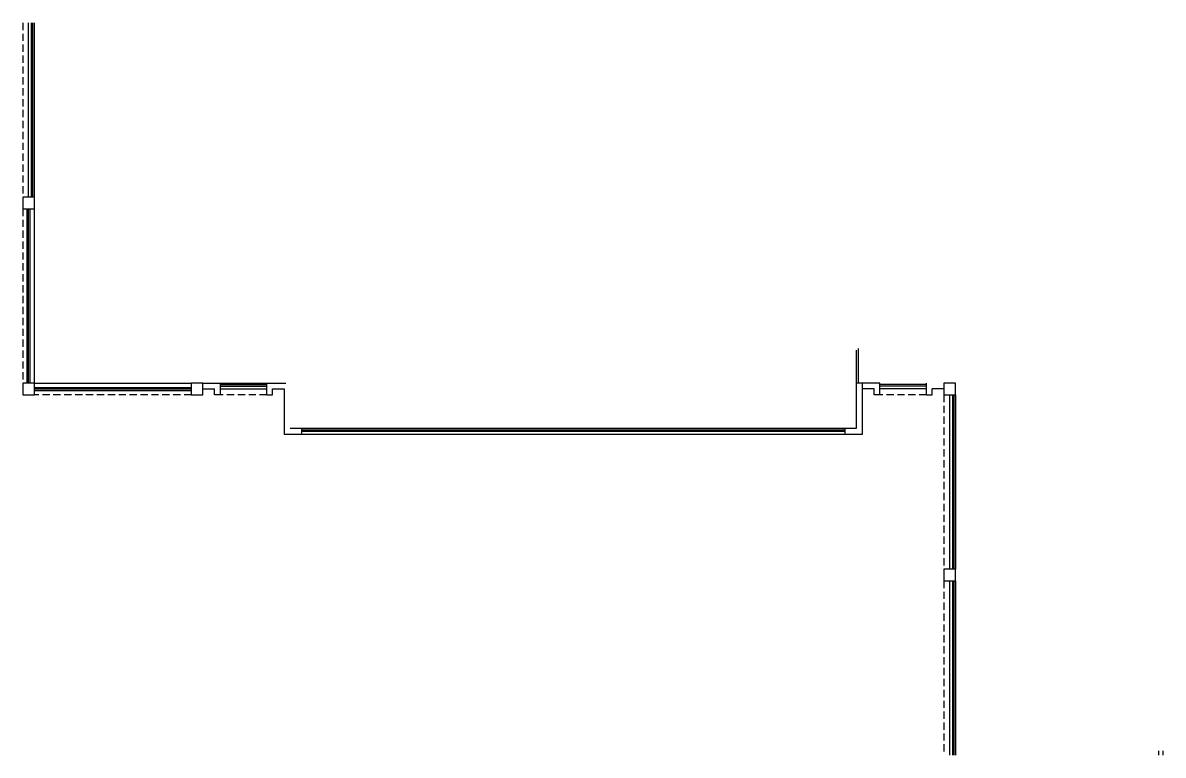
# Model space of a CAD drawing. Header units: metres. Extents: x 51 to 18146, y -212 to 18074.
# Drawn here: x 98.74 to 137.99, y 489.02 to 514.22 of the extents above; entities that cross this region are included whole.
import ezdxf

# ---------------------------------------------------------------- set-up
doc = ezdxf.new("R2010")
doc.units = ezdxf.units.M
doc.linetypes.add('HIDDEN', pattern=[0.375, 0.25, -0.125])
doc.layers.get('0').update_dxf_attribs({"color": 250})
for name, color, linetype in [('AY', 1, 'Continuous'), ('COL', 2, 'Continuous'), ('PA', 7, 'Continuous'), ('TA', 3, 'Continuous'), ('VE', 5, 'Continuous')]:
    doc.layers.add(name, color=color, linetype=linetype)
doc.layers.get('0').freeze()

# ---------------------------------------------------------------- blocks, each defined once
blk = doc.blocks.new('-COL40-')
at = {"color": 0}
blk.add_lwpolyline([(-0.2, 0.2), (-0.2, -0.2), (0.2, -0.2), (0.2, 0.2)], close=True, dxfattribs=at)

msp = doc.modelspace()

# ---------------------------------------------------------------- linework, layer by layer
at = {"layer": 'AY', "color": 0, "linetype": 'HIDDEN'}
for p, q in [((98.744, 514.216), (98.744, 508.216)), ((98.744, 507.816), (98.744, 501.816)), ((104.544, 501.416), (99.144, 501.416)), ((107.144, 501.416), (105.544, 501.416)), ((129.844, 501.416), (128.244, 501.416)), ((130.444, 501.416), (130.444, 495.416)), ((130.444, 495.016), (130.444, 489.016))]:
    msp.add_line(p, q, dxfattribs=at)
at = {"layer": 'PA', "color": 0}
for p, q in [((127.444, 501.816), (127.444, 502.954)), ((127.513, 501.816), (127.513, 503.004)), ((104.944, 501.816), (105.544, 501.816)), ((104.944, 501.616), (105.344, 501.616)), ((105.344, 501.416), (105.344, 501.616)), ((105.544, 501.416), (105.544, 501.816)), ((107.144, 501.816), (107.794, 501.816)), ((107.144, 501.416), (107.144, 501.816)), ((107.344, 501.416), (107.344, 501.616)), ((107.344, 501.616), (107.744, 501.616)), ((107.744, 501.616), (107.744, 500.066)), ((127.444, 500.266), (127.444, 501.816)), ((128.244, 501.816), (127.444, 501.816)), ((127.644, 500.066), (127.644, 501.816)), ((128.044, 501.616), (127.644, 501.616)), ((128.044, 501.416), (128.044, 501.616)), ((128.244, 501.416), (128.244, 501.816)), ((129.844, 501.416), (129.844, 501.816)), ((130.044, 501.416), (130.044, 501.616)), ((130.444, 501.616), (130.044, 501.616)), ((105.544, 501.416), (105.344, 501.416)), ((107.144, 501.416), (107.344, 501.416)), ((128.244, 501.416), (128.044, 501.416)), ((129.844, 501.416), (130.044, 501.416)), ((107.744, 500.066), (108.344, 500.066)), ((107.944, 500.266), (108.344, 500.266)), ((108.344, 500.066), (108.344, 500.266)), ((127.044, 500.066), (127.044, 500.266)), ((127.044, 500.266), (127.444, 500.266)), ((127.044, 500.066), (127.644, 500.066)), ((137.844, 489.016), (137.844, 489.166)), ((137.994, 489.016), (137.994, 489.166))]:
    msp.add_line(p, q, dxfattribs=at)
at = {"layer": 'TA', "color": 0}
for p, q in [((98.994, 501.816), (98.994, 507.816)), ((99.144, 501.816), (99.144, 507.816)), ((99.144, 501.816), (104.544, 501.816)), ((99.144, 501.666), (104.544, 501.666))]:
    msp.add_line(p, q, dxfattribs=at)
at = {"layer": 'VE', "color": 0}
for p, q in [((98.944, 508.216), (98.944, 514.216)), ((99.044, 508.216), (99.044, 514.216)), ((99.094, 508.216), (99.094, 514.216)), ((99.144, 508.216), (99.144, 514.216)), ((98.894, 501.816), (98.894, 507.816)), ((98.944, 501.816), (98.944, 507.816)), ((99.144, 501.616), (104.544, 501.616)), ((105.544, 501.816), (107.144, 501.816)), ((105.544, 501.766), (107.144, 501.766)), ((105.544, 501.716), (107.144, 501.716)), ((105.544, 501.616), (107.144, 501.616)), ((129.844, 501.766), (128.244, 501.766)), ((129.844, 501.716), (128.244, 501.716)), ((129.844, 501.616), (128.244, 501.616)), ((99.144, 501.566), (104.544, 501.566)), ((130.644, 501.416), (130.644, 495.416)), ((130.744, 501.416), (130.744, 495.416)), ((130.794, 501.416), (130.794, 495.416)), ((130.844, 501.416), (130.844, 495.416)), ((108.344, 500.266), (127.044, 500.266)), ((108.344, 500.216), (127.044, 500.216)), ((108.344, 500.166), (127.044, 500.166)), ((108.344, 500.066), (127.044, 500.066)), ((130.644, 495.016), (130.644, 489.016)), ((130.744, 495.016), (130.744, 489.016)), ((130.794, 495.016), (130.794, 489.016)), ((130.844, 495.016), (130.844, 489.016))]:
    msp.add_line(p, q, dxfattribs=at)

# ---------------------------------------------------------------- block references
at = {"layer": 'COL', "color": 0}
for p in [(98.944, 508.016), (98.944, 508.016), (98.944, 501.616), (104.744, 501.616), (130.644, 501.616), (130.644, 495.216)]:
    msp.add_blockref('-COL40-', p, dxfattribs=at)

doc.saveas('drawing.dxf')
